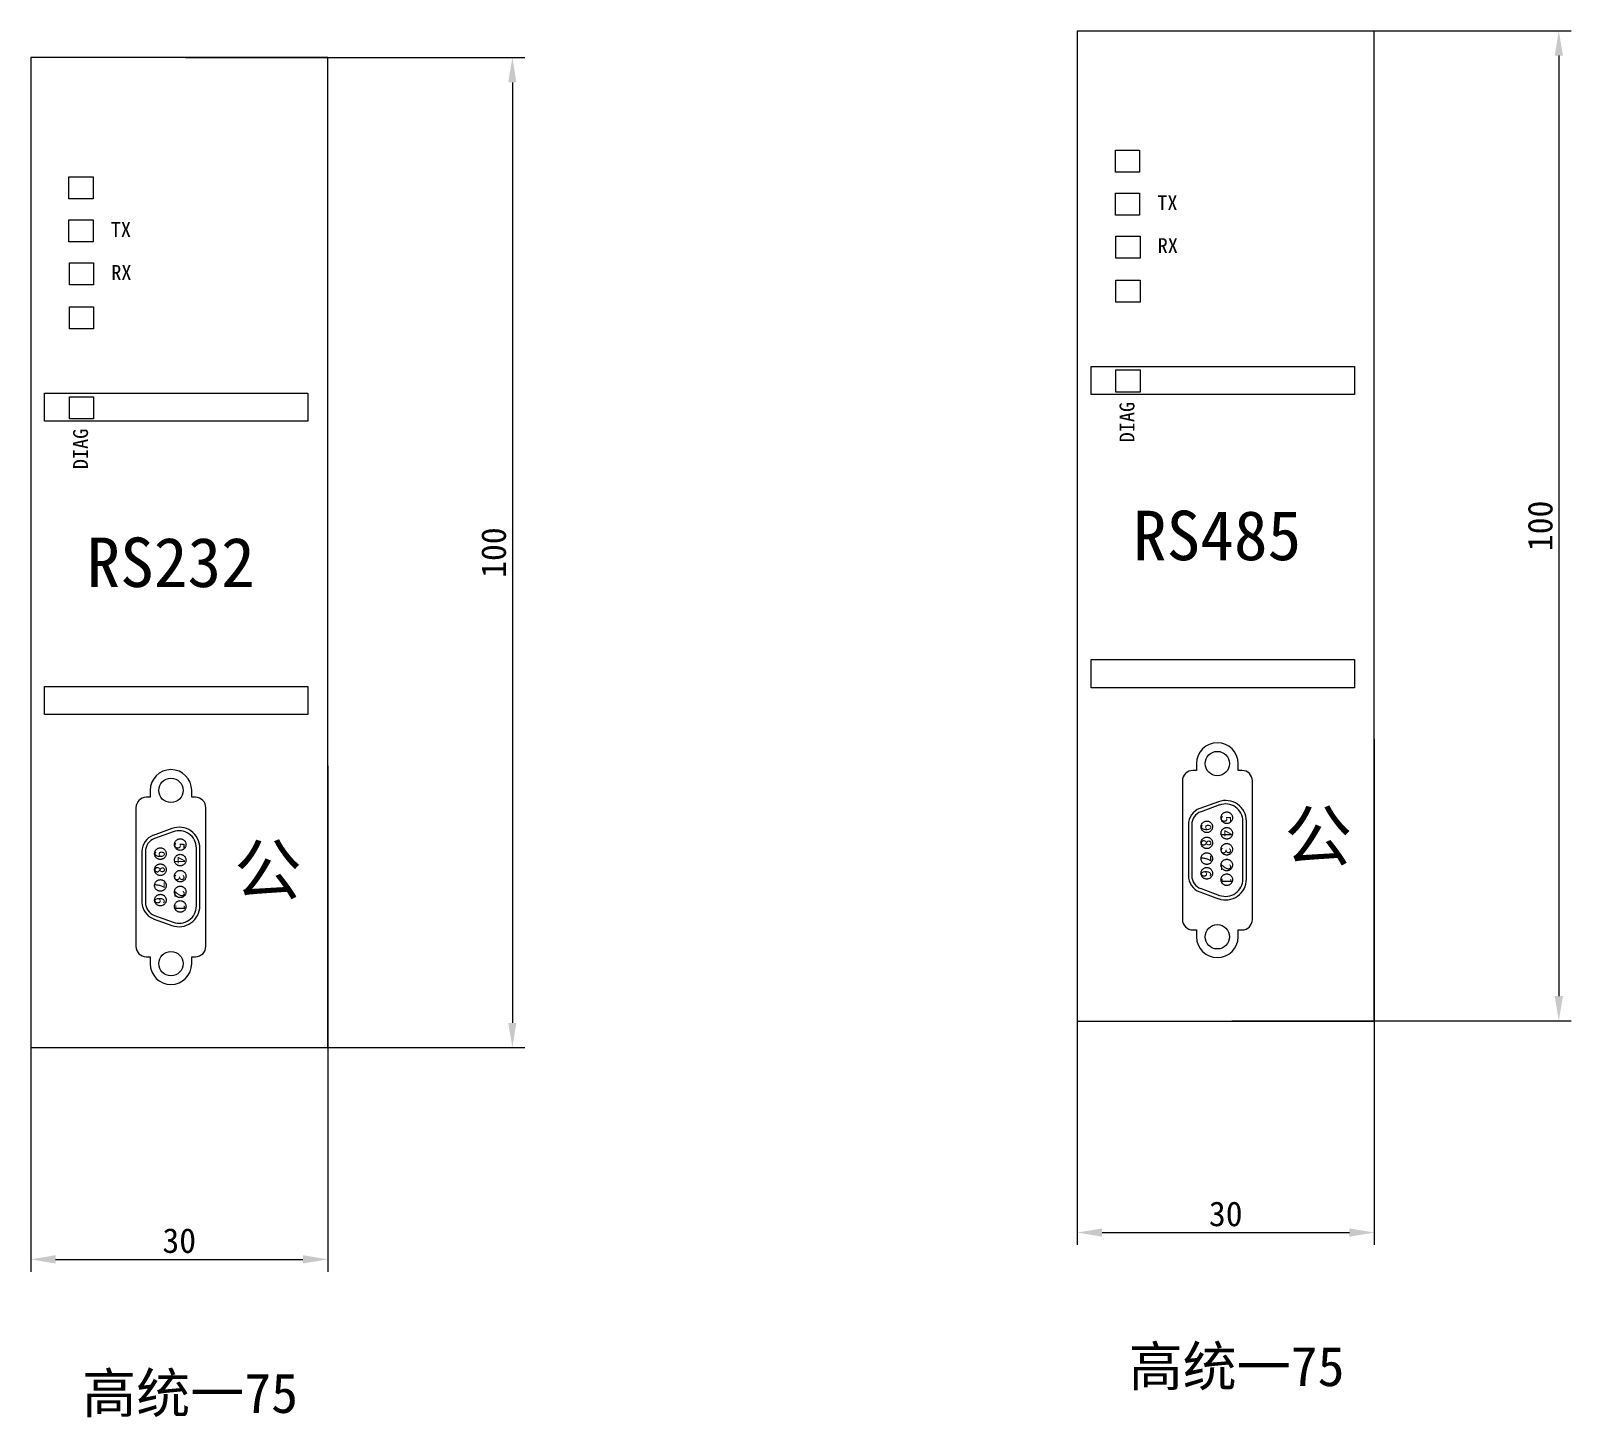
# Model space of a CAD drawing. Header units: millimetres. Extents: x 983 to 2111, y 2638 to 4457.
# Drawn here: x 1323.8 to 1479.4, y 4316.6 to 4456.6 of the extents above; entities that cross this region are included whole.
import ezdxf

# ---------------------------------------------------------------- set-up
doc = ezdxf.new("R2010")
doc.units = ezdxf.units.MM
doc.linetypes.add('ACAD_ISO02W100', pattern=[15, 12, -3])
doc.styles.get("Standard").update_dxf_attribs({"font": ''})
doc.styles.get('Standard').set_extended_font_data('SimSun')
doc.dimstyles.new('ISO-25', dxfattribs={"dimtxt": 2.5, "dimasz": 2.5, "dimexe": 1.25, "dimexo": 0.625, "dimtad": 1, "dimtxsty": 'Standard', "dimcen": 2.5, "dimadec": 0, "dimazin": 0, "dimtfac": 1, "dimtmove": 0, "dimatfit": 3, "dimfxl": 1, "dimarcsym": 0})

msp = doc.modelspace()

# ---------------------------------------------------------------- texts
at = {"lineweight": -3, "char_height": 4, "attachment_point": 1}
for insert in [(1434.68, 4323.737), (1328.947, 4321.03)]:
    msp.add_mtext_dynamic_manual_height_columns('高统一75', width=71.44489, gutter_width=12.5, heights=[0], dxfattribs=dict(at, insert=insert))

# ---------------------------------------------------------------- blocks, each defined once
blk = doc.blocks.new('*D189')
at = {"color": 0, "lineweight": -2, "transparency": 16777216}
for p, q in [((1323.75, 4382.38), (1323.75, 4331.29)), ((1353.75, 4382.38), (1353.75, 4331.29)), ((1326.25, 4332.54), (1351.25, 4332.54))]:
    blk.add_line(p, q, dxfattribs=at)
at = {"color": 0, "lineweight": -3, "transparency": 16777216}
for points in [[(1326.25, 4332.96), (1326.25, 4332.12), (1323.75, 4332.54)], [(1351.25, 4332.96), (1351.25, 4332.12), (1353.75, 4332.54)]]:
    blk.add_solid(points, dxfattribs=at)
at = {"layer": 'Defpoints', "color": 0, "lineweight": -3, "transparency": 16777216}
for p in [(1323.75, 4383.01), (1353.75, 4383.01), (1353.75, 4332.54)]:
    blk.add_point(p, dxfattribs=at)
at = {"color": 0, "lineweight": -3, "transparency": 16777216, "insert": (1338.75, 4334.42), "char_height": 2.5, "attachment_point": 5}
blk.add_mtext('30', dxfattribs=at)
blk = doc.blocks.new('*D190')
at = {"color": 0, "lineweight": -2, "transparency": 16777216}
for p, q in [((1339.38, 4453.93), (1373.66, 4453.93)), ((1372.41, 4451.43), (1372.41, 4356.43)), ((1339.38, 4353.93), (1373.66, 4353.93))]:
    blk.add_line(p, q, dxfattribs=at)
at = {"color": 0, "lineweight": -3, "transparency": 16777216}
for points in [[(1371.99, 4451.43), (1372.82, 4451.43), (1372.41, 4453.93)], [(1371.99, 4356.43), (1372.82, 4356.43), (1372.41, 4353.93)]]:
    blk.add_solid(points, dxfattribs=at)
at = {"layer": 'Defpoints', "color": 0, "lineweight": -3, "transparency": 16777216}
for p in [(1338.75, 4453.93), (1338.75, 4353.93), (1372.41, 4353.93)]:
    blk.add_point(p, dxfattribs=at)
at = {"color": 0, "lineweight": -3, "transparency": 16777216, "insert": (1370.53, 4403.93), "char_height": 2.5, "attachment_point": 5, "rotation": 90}
blk.add_mtext('100', dxfattribs=at)
blk = doc.blocks.new('*D191')
at = {"color": 0, "lineweight": -2, "transparency": 16777216}
for p, q in [((1429.49, 4385.09), (1429.49, 4334)), ((1459.49, 4385.09), (1459.49, 4334)), ((1431.99, 4335.25), (1456.99, 4335.25))]:
    blk.add_line(p, q, dxfattribs=at)
at = {"color": 0, "lineweight": -3, "transparency": 16777216}
for points in [[(1431.99, 4335.66), (1431.99, 4334.83), (1429.49, 4335.25)], [(1456.99, 4335.66), (1456.99, 4334.83), (1459.49, 4335.25)]]:
    blk.add_solid(points, dxfattribs=at)
at = {"layer": 'Defpoints', "color": 0, "lineweight": -3, "transparency": 16777216}
for p in [(1429.49, 4385.72), (1459.49, 4385.72), (1459.49, 4335.25)]:
    blk.add_point(p, dxfattribs=at)
at = {"color": 0, "lineweight": -3, "transparency": 16777216, "insert": (1444.49, 4337.12), "char_height": 2.5, "attachment_point": 5}
blk.add_mtext('30', dxfattribs=at)
blk = doc.blocks.new('*D192')
at = {"color": 0, "lineweight": -2, "transparency": 16777216}
for p, q in [((1445.11, 4456.63), (1479.39, 4456.63)), ((1478.14, 4454.13), (1478.14, 4359.13)), ((1445.11, 4356.63), (1479.39, 4356.63))]:
    blk.add_line(p, q, dxfattribs=at)
at = {"color": 0, "lineweight": -3, "transparency": 16777216}
for points in [[(1477.72, 4454.13), (1478.56, 4454.13), (1478.14, 4456.63)], [(1477.72, 4359.13), (1478.56, 4359.13), (1478.14, 4356.63)]]:
    blk.add_solid(points, dxfattribs=at)
at = {"layer": 'Defpoints', "color": 0, "lineweight": -3, "transparency": 16777216}
for p in [(1444.49, 4456.63), (1444.49, 4356.63), (1478.14, 4356.63)]:
    blk.add_point(p, dxfattribs=at)
at = {"color": 0, "lineweight": -3, "transparency": 16777216, "insert": (1476.27, 4406.63), "char_height": 2.5, "attachment_point": 5, "rotation": 90}
blk.add_mtext('100', dxfattribs=at)
blk = doc.blocks.new('RS232')
at = {"color": 7}
for p, q in [((1335.81, 4379.91), (1335.81, 4379.21)), ((1340.01, 4379.21), (1340.01, 4379.91)), ((1334.37, 4378.16), (1334.37, 4364.16)), ((1335.81, 4379.21), (1335.42, 4379.21)), ((1340.39, 4379.21), (1340.01, 4379.21)), ((1341.44, 4364.16), (1341.44, 4378.16)), ((1338.01, 4376.06), (1336.13, 4375.37)), ((1338.13, 4375.73), (1336.25, 4375.04)), ((1334.98, 4373.73), (1334.98, 4368.6)), ((1335.33, 4373.73), (1335.33, 4368.6)), ((1340.48, 4368.24), (1340.48, 4374.09)), ((1340.83, 4368.24), (1340.83, 4374.09)), ((1336.25, 4367.28), (1338.13, 4366.6)), ((1336.13, 4366.95), (1338.01, 4366.27)), ((1335.42, 4363.11), (1335.81, 4363.11)), ((1335.81, 4363.11), (1335.81, 4362.41)), ((1340.01, 4362.41), (1340.01, 4363.11)), ((1340.01, 4363.11), (1340.39, 4363.11))]:
    blk.add_line(p, q, dxfattribs=at)
at = {"lineweight": -3}
for points in [[(1323.75, 4353.93), (1353.75, 4353.93), (1353.75, 4453.93), (1323.75, 4453.93)], [(1327.61, 4441.88), (1330.05, 4441.88), (1330.05, 4439.66), (1327.61, 4439.66)], [(1327.61, 4437.53), (1330.05, 4437.53), (1330.05, 4435.31), (1327.61, 4435.31)], [(1327.65, 4433.19), (1330.1, 4433.19), (1330.1, 4430.97), (1327.65, 4430.97)], [(1327.65, 4428.75), (1330.1, 4428.75), (1330.1, 4426.52), (1327.65, 4426.52)], [(1325.14, 4420.04), (1351.74, 4420.04), (1351.74, 4417.19), (1325.14, 4417.19)], [(1327.65, 4419.67), (1330.1, 4419.67), (1330.1, 4417.44), (1327.65, 4417.44)], [(1325.14, 4390.41), (1351.74, 4390.41), (1351.74, 4387.56), (1325.14, 4387.56)]]:
    blk.add_lwpolyline(points, close=True, dxfattribs=at)
at = {"color": 7}
for centre in [(1337.91, 4379.91), (1337.91, 4362.41)]:
    blk.add_circle(centre, 1.23, dxfattribs=at)
at = {"linetype": 'ACAD_ISO02W100', "lineweight": -3}
for centre in [(1338.85, 4374.44), (1336.84, 4373.52), (1336.84, 4371.9), (1338.85, 4372.87), (1336.84, 4370.31), (1338.85, 4371.25), (1336.84, 4368.83), (1338.85, 4369.66), (1338.85, 4368.19)]:
    blk.add_circle(centre, 0.584, dxfattribs=at)
at = {"color": 7}
for centre, radius, start, end in [((1337.91, 4379.91), 2.1, 0, 180), ((1335.42, 4378.16), 1.05, 90, 180), ((1340.39, 4378.16), 1.05, 0, 90), ((1336.73, 4373.73), 1.75, 110, 180), ((1336.73, 4373.73), 1.4, 110, 180), ((1338.73, 4374.09), 2.1, 0, 110), ((1338.73, 4374.09), 1.75, 0, 110), ((1336.73, 4368.6), 1.75, 180, 250), ((1336.73, 4368.6), 1.4, 180, 250), ((1338.73, 4368.24), 2.1, 250, 0), ((1338.73, 4368.24), 1.75, 250, 0), ((1335.42, 4364.16), 1.05, 180, 270), ((1340.39, 4364.16), 1.05, 270, 0), ((1337.91, 4362.41), 2.1, 180, 0)]:
    blk.add_arc(centre, radius, start, end, dxfattribs=at)
at = {"lineweight": -3, "attachment_point": 1}
for s, width, insert, char_height in [('TX ', 6.8613, (1331.83, 4437.32), 1.5), ('RX', 6.8613, (1331.88, 4432.98), 1.5), ('RS232 ', 28.64, (1329.38, 4405.45), 5), ('公', 9.4506, (1344.3, 4374.4), 5)]:
    blk.add_mtext_dynamic_manual_height_columns(s, width=width, gutter_width=12.5, heights=[0], dxfattribs=dict(at, insert=insert, char_height=char_height))
at = {"lineweight": -3, "insert": (1328.03, 4412.36), "char_height": 1.5, "attachment_point": 1, "rotation": 90}
blk.add_mtext_dynamic_manual_height_columns('DIAG', width=6.8613, gutter_width=12.5, heights=[0], dxfattribs=at)
at = {"char_height": 1.05, "attachment_point": 1, "rotation": 270}
for s, insert in [('9', (1337.32, 4373.81)), ('5', (1339.32, 4374.66)), ('8', (1337.32, 4372.25)), ('4', (1339.36, 4373.22)), ('7', (1337.32, 4370.7)), ('3', (1339.3, 4371.44)), ('6', (1337.31, 4369.13)), ('2', (1339.32, 4369.81)), ('1', (1339.4, 4368.39))]:
    blk.add_mtext_dynamic_manual_height_columns(s, width=1.5535, gutter_width=12.5, heights=[0], dxfattribs=dict(at, insert=insert))
blk = doc.blocks.new('RS485')
at = {"color": 7}
for p, q in [((1441.54, 4381.92), (1441.16, 4381.92)), ((1441.54, 4382.62), (1441.54, 4381.92)), ((1445.74, 4381.92), (1445.74, 4382.62)), ((1446.13, 4381.92), (1445.74, 4381.92)), ((1440.11, 4380.87), (1440.11, 4366.87)), ((1447.18, 4366.87), (1447.18, 4380.87)), ((1443.75, 4378.77), (1441.87, 4378.08)), ((1443.87, 4378.44), (1441.99, 4377.75)), ((1446.22, 4370.95), (1446.22, 4376.79)), ((1446.57, 4370.95), (1446.57, 4376.79)), ((1440.71, 4376.44), (1440.71, 4371.3)), ((1441.06, 4376.44), (1441.06, 4371.3)), ((1441.87, 4369.66), (1443.75, 4368.97)), ((1441.99, 4369.99), (1443.87, 4369.3)), ((1441.16, 4365.82), (1441.54, 4365.82)), ((1441.54, 4365.82), (1441.54, 4365.12)), ((1445.74, 4365.12), (1445.74, 4365.82)), ((1445.74, 4365.82), (1446.13, 4365.82))]:
    blk.add_line(p, q, dxfattribs=at)
at = {"lineweight": -3}
for points in [[(1429.49, 4356.59), (1459.49, 4356.59), (1459.49, 4456.59), (1429.49, 4456.59)], [(1433.34, 4444.59), (1435.79, 4444.59), (1435.79, 4442.37), (1433.34, 4442.37)], [(1433.34, 4440.24), (1435.79, 4440.24), (1435.79, 4438.01), (1433.34, 4438.01)], [(1433.39, 4435.9), (1435.83, 4435.9), (1435.83, 4433.67), (1433.39, 4433.67)], [(1433.39, 4431.46), (1435.83, 4431.46), (1435.83, 4429.23), (1433.39, 4429.23)], [(1430.88, 4422.74), (1457.48, 4422.74), (1457.48, 4419.89), (1430.88, 4419.89)], [(1433.39, 4422.38), (1435.83, 4422.38), (1435.83, 4420.15), (1433.39, 4420.15)], [(1430.88, 4393.12), (1457.48, 4393.12), (1457.48, 4390.27), (1430.88, 4390.27)]]:
    blk.add_lwpolyline(points, close=True, dxfattribs=at)
at = {"color": 7}
for centre in [(1443.64, 4382.62), (1443.64, 4365.12)]:
    blk.add_circle(centre, 1.23, dxfattribs=at)
at = {"linetype": 'ACAD_ISO02W100', "lineweight": -3}
for centre in [(1442.57, 4376.23), (1444.59, 4377.15), (1442.57, 4374.61), (1444.59, 4375.58), (1442.57, 4373.02), (1444.59, 4373.96), (1442.57, 4371.54), (1444.59, 4372.37), (1444.59, 4370.89)]:
    blk.add_circle(centre, 0.584, dxfattribs=at)
at = {"color": 7}
for centre, radius, start, end in [((1443.64, 4382.62), 2.1, 0, 180), ((1441.16, 4380.87), 1.05, 90, 180), ((1446.13, 4380.87), 1.05, 0, 90), ((1444.47, 4376.79), 2.1, 0, 110), ((1444.47, 4376.79), 1.75, 0, 110), ((1442.46, 4376.44), 1.75, 110, 180), ((1442.46, 4376.44), 1.4, 110, 180), ((1442.46, 4371.3), 1.75, 180, 250), ((1442.46, 4371.3), 1.4, 180, 250), ((1444.47, 4370.95), 2.1, 250, 0), ((1444.47, 4370.95), 1.75, 250, 0), ((1441.16, 4366.87), 1.05, 180, 270), ((1446.13, 4366.87), 1.05, 270, 0), ((1443.64, 4365.12), 2.1, 180, 0)]:
    blk.add_arc(centre, radius, start, end, dxfattribs=at)
at = {"lineweight": -3, "attachment_point": 1}
for s, width, insert, char_height in [('TX ', 6.8613, (1437.57, 4440.02), 1.5), ('RX', 6.8613, (1437.61, 4435.69), 1.5), ('RS485', 28.64, (1435.11, 4408.16), 5), ('公', 9.4506, (1450.42, 4377.82), 5)]:
    blk.add_mtext_dynamic_manual_height_columns(s, width=width, gutter_width=12.5, heights=[0], dxfattribs=dict(at, insert=insert, char_height=char_height))
at = {"lineweight": -3, "insert": (1433.76, 4415.07), "char_height": 1.5, "attachment_point": 1, "rotation": 90}
blk.add_mtext_dynamic_manual_height_columns('DIAG', width=6.8613, gutter_width=12.5, heights=[0], dxfattribs=at)
at = {"char_height": 1.05, "attachment_point": 1, "rotation": 270}
for s, insert in [('5', (1445.06, 4377.36)), ('9', (1443.05, 4376.52)), ('4', (1445.1, 4375.92)), ('8', (1443.05, 4374.96)), ('3', (1445.04, 4374.15)), ('7', (1443.05, 4373.4)), ('2', (1445.06, 4372.51)), ('6', (1443.04, 4371.84)), ('1', (1445.13, 4371.1))]:
    blk.add_mtext_dynamic_manual_height_columns(s, width=1.5535, gutter_width=12.5, heights=[0], dxfattribs=dict(at, insert=insert))

# ---------------------------------------------------------------- dimensions: what is measured, and where the dimension line sits
at = {"lineweight": -3}
for base, p1, p2, picture, middle in [((1478.141, 4356.634), (1444.486, 4456.634), (1444.486, 4356.634), '*D192', (1476.266, 4406.634)), ((1372.407, 4353.928), (1338.752, 4453.928), (1338.752, 4353.928), '*D190', (1370.532, 4403.928))]:
    dim = msp.add_linear_dim(base=base, p1=p1, p2=p2, angle=90, dimstyle='ISO-25', dxfattribs=at)
    dim.commit()
    dim.dimension.update_dxf_attribs({"geometry": picture, "text_midpoint": middle})
for base, p1, p2, picture, middle in [((1459.486, 4335.247), (1429.486, 4385.716), (1459.486, 4385.716), '*D191', (1444.486, 4337.122)), ((1353.752, 4332.541), (1323.752, 4383.009), (1353.752, 4383.009), '*D189', (1338.752, 4334.416))]:
    dim = msp.add_linear_dim(base=base, p1=p1, p2=p2, dimstyle='ISO-25', dxfattribs=at)
    dim.commit()
    dim.dimension.update_dxf_attribs({"geometry": picture, "text_midpoint": middle})

# ---------------------------------------------------------------- block references
at = {"lineweight": -3}
for name in ['RS485', 'RS232']:
    msp.add_blockref(name, (0, 0), dxfattribs=at)

msp.set_redraw_order([(e.dxf.handle, doc.entitydb.next_handle()) for e in msp.query("TEXT MTEXT ATTDEF DIMENSION ARC_DIMENSION")])  # texts and dimensions are drawn at this point

doc.saveas('drawing.dxf')
